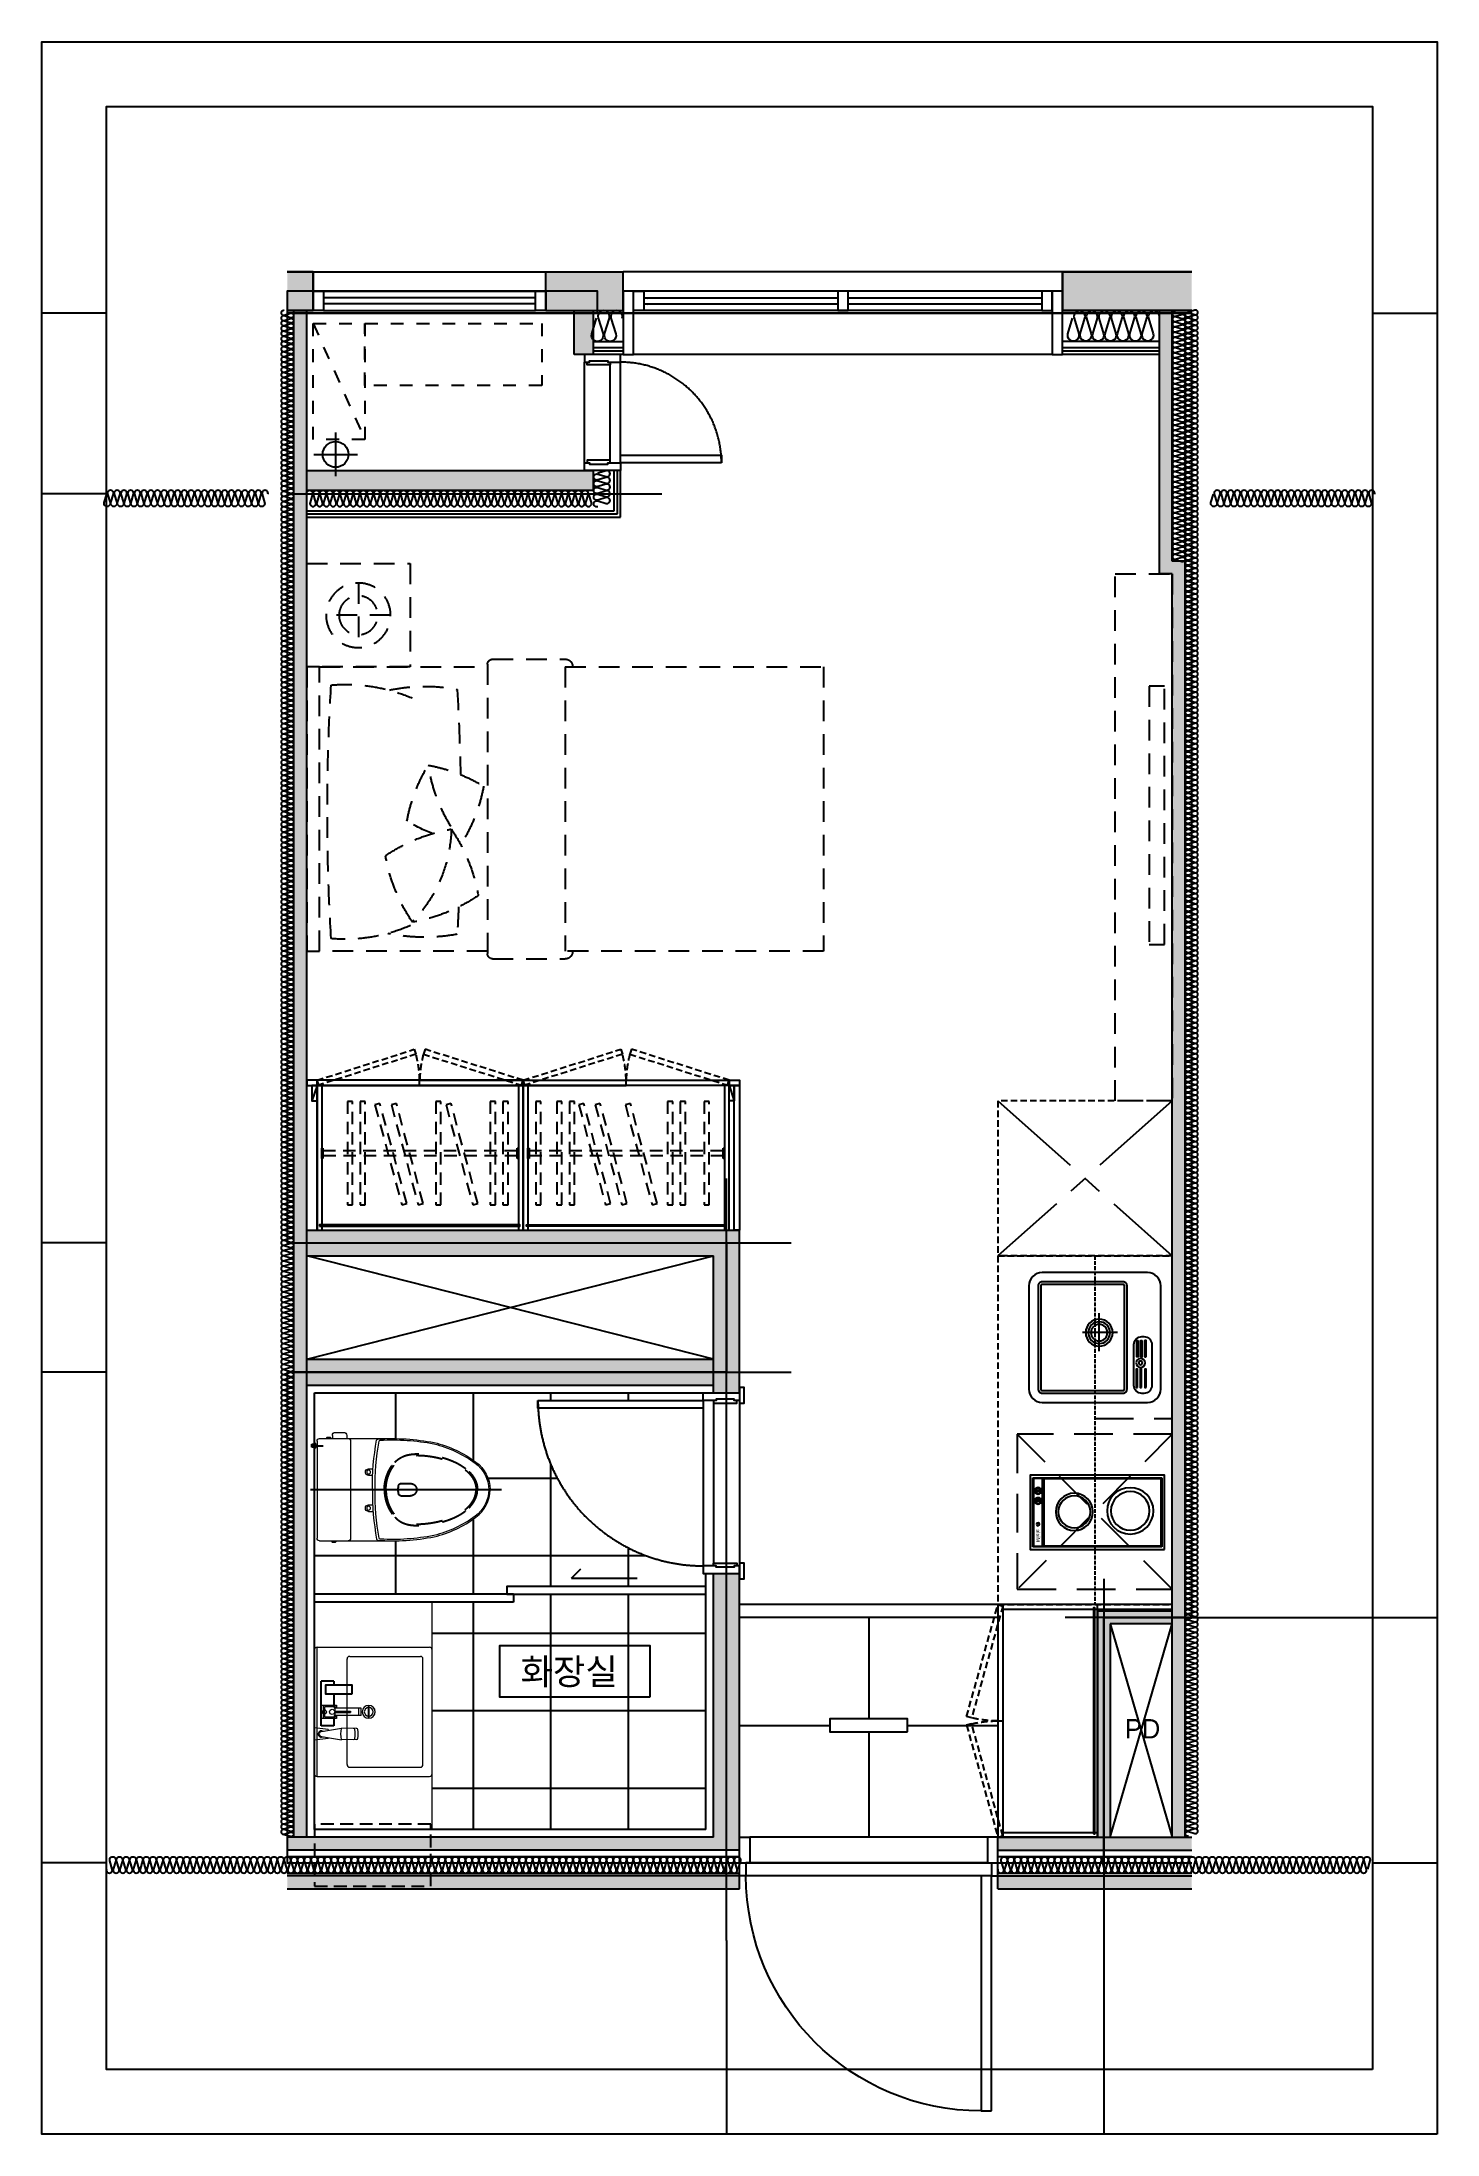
# Model space of a CAD drawing. Header units: millimetres. Extents: x 15861357 to 15880098, y -4845682 to -4837582.
# Drawn here: x 15874698 to 15880098, y -4845682 to -4837582 of the extents above; entities that cross this region are included whole.
import ezdxf

# ---------------------------------------------------------------- set-up
doc = ezdxf.new("R2010")
doc.units = ezdxf.units.MM
doc.header["$LTSCALE"] = 100
for name, pattern in [('CEN', [62, 60, -1, 0, -1]), ('CENTER', [2, 1.25, -0.25, 0.25, -0.25]), ('DASHED', [0.75, 0.5, -0.25]), ('H', [1.3, 0.8, -0.5]), ('H1', [0.75, 0.5, -0.25]), ('HID', [2.3, 1.5, -0.8]), ('HID2', [1, 0.5, -0.5]), ('HIDDEN', [2, 1, -1]), ('HIDENA', [2, 1.5, -0.5]), ('원본_지상4_7_10_13층 평면도$0$DASHDOT', [22, 20, -1, 0, -1])]:
    doc.linetypes.add(name, pattern=pattern)
doc.layers.get('DEFPOINTS').update_dxf_attribs({"color": 151})
for name, color, linetype in [('0-TILE', 8, 'Continuous'), ('06___PRT_AL_SURFS', 7, 'Continuous'), ('252', 252, 'Continuous'), ('AA-DWXM-WIND', 4, 'Continuous'), ('CEN', 1, 'CEN'), ('CENTER', 1, 'CENTER'), ('CO-FURB-DN', 6, 'Continuous'), ('DOOR', 7, 'Continuous'), ('drywall', 7, 'Continuous'), ('DS-F-FIN', 5, 'Continuous'), ('DS-F-KIT-FUR', 6, 'Continuous'), ('F', 6, 'Continuous'), ('F-DOOR-FRAME', 4, 'Continuous'), ('F-DOOROPEN', 7, 'Continuous'), ('F-FUR', 7, 'Continuous'), ('F-PAT', 251, 'Continuous'), ('FL-BATH', 12, 'Continuous'), ('FL-FUR m', 251, 'H'), ('HID', 4, 'HIDDEN'), ('ins', 9, 'Continuous'), ('mark', 7, 'Continuous'), ('open', 1, 'Continuous'), ('pattern box', 159, 'Continuous'), ('SOL-251', 251, 'Continuous'), ('TEXT', 3, 'Continuous'), ('WAL', 2, 'Continuous'), ('경량복합패널', 3, 'Continuous'), ('단열재', 251, 'Continuous')]:
    doc.layers.add(name, color=color, linetype=linetype)
doc.layers.add('dimension', color=124, linetype='Continuous', lineweight=15)
doc.layers.add('drawing', color=7, linetype='Continuous', lineweight=15)
doc.layers.add('오피스텔 전용면적', color=21, linetype='Continuous', plot=False)
doc.styles.get("Standard").update_dxf_attribs({"font": ''})
doc.styles.add('울릉도L', font='', dxfattribs={"height": 3})
doc.styles.get('Standard').set_extended_font_data('HY울릉도L')
doc.styles.get('울릉도L').set_extended_font_data('HY울릉도L')

msp = doc.modelspace()

# ---------------------------------------------------------------- texts
at = {"layer": 'TEXT'}
for s, height, p in [('화장실 ', 100, (15876550.93369, -4843941.52903)), ('PD', 75, (15878890.40976, -4844149.98106))]:
    msp.add_text(s, height=height, dxfattribs=at).set_placement(p)

# ---------------------------------------------------------------- blocks, each defined once
blk = doc.blocks.new('fsd-1000')
at = {"layer": 'DOOR', "color": 9}
for p, q in [((964.8, 150), (15.2, 150)), ((950, 100), (30, 100))]:
    blk.add_line(p, q, dxfattribs=at)
at = {"layer": 'DOOR'}
blk.add_line((950, 0), (30, 0), dxfattribs=at)
blk.add_lwpolyline([(965, 1060), (965, 150), (925, 150), (925, 1060), (965, 1060)], dxfattribs=at)
for points in [[(-10, 150), (-10, 0), (30, 0), (30, 100), (15, 100), (15, 150)], [(990, 150), (990, 0), (950, 0), (950, 100), (965, 100), (965, 150)]]:
    blk.add_lwpolyline(points, close=True, dxfattribs=at)
at = {"layer": 'DOOR', "color": 9}
blk.add_arc((925, 150), 910, 90, 180, dxfattribs=at)
blk = doc.blocks.new('insul1')
blk.add_lwpolyline([(0, 0.25, 1.344031), (0.35, 0.25), (0.2, 0.75, -1.344031), (0.55, 0.75), (0.4, 0.25)], format="xyb")
blk = doc.blocks.new('신발장')
at = {"layer": 'F-FUR', "color": 6, "linetype": 'ByBlock'}
for p, q in [((0, 0), (-385, 0)), ((0, 0), (0, -900)), ((-365, -18), (0, -18)), ((-385, -450), (-365, -450)), ((-365, -882), (290, -882)), ((290, -882), (290, -900)), ((290, -900), (-385, -900))]:
    blk.add_line(p, q, dxfattribs=at)
at = {"layer": 'F-FUR', "color": 6, "linetype": 'H1', "ltscale": 0.5}
for points in [[(-385, 0), (-365.7, -5.4), (-486.6, -438.4), (-505.9, -433)], [(-385, -900), (-365.7, -894.6), (-486.6, -461.6), (-505.9, -467)]]:
    blk.add_lwpolyline(points, close=True, dxfattribs=at)
at = {"layer": 'F-FUR', "color": 6, "linetype": 'ByBlock'}
for points in [[(-385, 0), (-365, 0), (-365, -900), (-385, -900)], [(-15, -13), (-10, -13), (-10, -887), (-15, -887)]]:
    blk.add_lwpolyline(points, close=True, dxfattribs=at)
at = {"layer": 'F-FUR', "color": 6, "linetype": 'H1', "ltscale": 0.5}
for centre, start, end in [((-385, 0), 256.95273, 270), ((-385, -900), 90, 103.04727)]:
    blk.add_arc(centre, 450, start, end, dxfattribs=at)
blk = doc.blocks.new('PW17')
at = {"layer": 'AA-DWXM-WIND'}
for p, q in [((-770, 245), (850, 245)), ((-770, 170), (810, 170))]:
    blk.add_line(p, q, dxfattribs=at)
at = {"layer": 'AA-DWXM-WIND', "color": 5}
for p, q in [((-20, 219.5), (-770, 219.5)), ((-20, 195.5), (-770, 195.5)), ((770, 219.5), (20, 219.5)), ((770, 195.5), (20, 195.5)), ((755, 212.5), (755, 212.5)), ((755, 188.5), (755, 188.5))]:
    blk.add_line(p, q, dxfattribs=at)
at = {"layer": 'AA-DWXM-WIND', "color": 8}
blk.add_line((-810, 0), (810, 0), dxfattribs=at)
at = {"layer": 'AA-DWXM-WIND'}
for points in [[(-810, 0), (-850, 0), (-850, 245), (-810, 245)], [(-810, 230), (-810, 230), (-810, 245), (-770, 245), (-770, 170), (-810, 170), (-810, 182), (-810, 182)], [(-20, 230), (-20, 230), (-20, 245), (20, 245), (20, 170), (-20, 170), (-20, 182), (-20, 182)], [(810, 230), (810, 230), (810, 245), (770, 245), (770, 170), (810, 170), (810, 182), (810, 182)], [(850, 0), (810, 0), (810, 245), (850, 245)]]:
    blk.add_lwpolyline(points, close=True, dxfattribs=at)
blk = doc.blocks.new('AG9')
at = {"layer": 'AA-DWXM-WIND'}
for p, q in [((860, 75), (40, 75)), ((860, 0), (40, 0))]:
    blk.add_line(p, q, dxfattribs=at)
at = {"layer": 'AA-DWXM-WIND', "color": 5}
for p, q in [((40, 49.5), (860, 49.5)), ((40, 25.5), (860, 25.5))]:
    blk.add_line(p, q, dxfattribs=at)
at = {"layer": 'AA-DWXM-WIND'}
for points in [[(40, 60), (40, 60), (40, 75), (0, 75), (0, 0), (40, 0), (40, 12), (40, 12)], [(900, 60), (900, 60), (900, 75), (860, 75), (860, 0), (900, 0), (900, 12), (900, 12)]]:
    blk.add_lwpolyline(points, close=True, dxfattribs=at)
blk = doc.blocks.new('FB-013')
at = {"layer": 'CO-FURB-DN', "color": 251}
for p, q in [((10, 510), (10, 10)), ((278, 510), (10, 510)), ((278, 10), (278, 510)), ((10, 50), (278, 50)), ((10, 10), (278, 10)), ((186.9, 40.6), (186.9, 21.8)), ((189.9, 40.6), (189.9, 21.8)), ((226, 40.6), (226, 21.8)), ((229, 40.6), (229, 21.8))]:
    blk.add_line(p, q, dxfattribs=at)
at = {"layer": 'CO-FURB-DN'}
blk.add_lwpolyline([(0, 520), (288, 520), (288, 0), (0, 0)], close=True, dxfattribs=at)
at = {"layer": 'CO-FURB-DN', "color": 251}
for points in [[(13.4, 505.2), (13.4, 53.7), (275.4, 53.7), (275.4, 505.2)], [(12.2, 46.5), (12.2, 13.4), (276.4, 13.4), (276.4, 46.5)]]:
    blk.add_lwpolyline(points, close=True, dxfattribs=at)
for centre, radius in [((149.6, 387.2), 89.9), ((149.6, 387.2), 74.9), ((145.8, 170.8), 72), ((145.8, 170.8), 62), ((98.1, 30.4), 5.86), ((188.3, 31.2), 12.5), ((188.3, 31.2), 9.52), ((227.5, 31.2), 12.5), ((227.5, 31.2), 9.52)]:
    blk.add_circle(centre, radius, dxfattribs=at)
at = {"layer": 'CO-FURB-DN', "color": 251, "style": '울릉도L'}
blk.add_text('Miele', height=15, dxfattribs=at).set_placement((29, 23.1))
blk = doc.blocks.new('A$C1BC22188')
at = {"layer": 'DS-F-KIT-FUR', "elevation": 0}
blk.add_lwpolyline([(0, 520), (288, 520), (288, 0), (0, 0)], close=True, dxfattribs=at)
at = {"layer": 'DS-F-KIT-FUR'}
blk.add_blockref('FB-013', (0, 0, 0), dxfattribs=at)
blk = doc.blocks.new('A$C57C70A5E')
at = {"layer": 'DS-F-KIT-FUR'}
blk.add_lwpolyline([(51.3, 510), (451.5, 510, -0.414214), (502.8, 458.7), (502.8, 51.3, -0.414214), (451.5, 0), (51.3, 0, -0.414214), (0, 51.3), (0, 458.7, -0.414214)], format="xyb", close=True, dxfattribs=at)
at = {"layer": 'F-PAT'}
for p, q in [((269.9, 342.7), (269.9, 207.3)), ((198, 271.9), (345.8, 271.9))]:
    blk.add_line(p, q, dxfattribs=at)
for points in [[(66.7, 477.2), (222.7, 477.2, -0.414214), (253.5, 446.4), (253.5, 436.1, -0.414214), (222.7, 405.3), (66.7, 405.3, -0.414214), (35.9, 436.1), (35.9, 446.4, -0.414214)], [(51.3, 379.7), (451.5, 379.7, -0.414214), (466.9, 364.3), (466.9, 51.3, -0.414214), (451.5, 35.9), (51.3, 35.9, -0.414214), (35.9, 51.3), (35.9, 364.3, -0.414214)], [(51.3, 369.4), (451.5, 369.4, -0.414214), (456.6, 364.3), (456.6, 51.3, -0.414214), (451.5, 46.2), (51.3, 46.2, -0.414214), (46.2, 51.3), (46.2, 364.3, -0.414214)]]:
    blk.add_lwpolyline(points, format="xyb", close=True, dxfattribs=at)
for points in [[(57.5, 453.6), (128.3, 453.6), (128.3, 448.4), (57.5, 448.4)], [(57.5, 435.1), (128.3, 435.1), (128.3, 430), (57.5, 430)], [(57.5, 419.7), (128.3, 419.7), (128.3, 414.6), (57.5, 414.6)], [(176.5, 453.6), (240.1, 453.6), (240.1, 448.4), (176.5, 448.4)], [(240.1, 438.2), (176.5, 438.2), (176.5, 433), (240.1, 433)], [(240.1, 422.8), (176.5, 422.8), (176.5, 417.6), (240.1, 417.6)]]:
    blk.add_lwpolyline(points, close=True, dxfattribs=at)
for centre, radius in [((152.9, 432), 17.4), ((152.9, 432), 7.18), ((269.9, 271.9), 52.3), ((269.9, 271.9), 42.1), ((269.9, 271.9), 31.8)]:
    blk.add_circle(centre, radius, dxfattribs=at)
blk = doc.blocks.new('A$C6E0926A6')
at = {"layer": 'DS-F-KIT-FUR', "color": 8, "linetype": 'HID'}
for p, q in [((0, 600), (600, 0)), ((600, 600), (0, 0))]:
    blk.add_line(p, q, dxfattribs=at)
blk.add_lwpolyline([(600, 0), (0, 0), (0, 600), (600, 600)], close=True, dxfattribs=at)
blk = doc.blocks.new('kkkccchhh')
at = {"layer": 'DS-F-KIT-FUR', "color": 1, "linetype": 'CENTER', "ltscale": 3}
for p, q in [((15875981.1, -5084587.9), (15875306.1, -5085187.9)), ((15875981.1, -5084587.9), (15875306.1, -5085187.9)), ((15875306.1, -5084588), (15875981.1, -5085187.9)), ((15875306.1, -5084588), (15875981.1, -5085187.9))]:
    blk.add_line(p, q, dxfattribs=at)
at = {"layer": 'DS-F-KIT-FUR', "linetype": 'HIDENA', "ltscale": 0.1}
blk.add_line((15875681.3, -5085187.9, 0), (15875681.3, -5086537.9, 0), dxfattribs=at)
at = {"layer": 'DS-F-KIT-FUR', "linetype": 'HID'}
blk.add_line((15875681.3, -5085817.9, 0), (15875981.3, -5085817.9, 0), dxfattribs=at)
blk.add_line((15875681.3, -5085817.9, 0), (15875981.3, -5085817.9, 0), dxfattribs=at)
at = {"layer": 'F-FUR', "color": 6, "linetype": 'H1', "ltscale": 0.5}
for points in [[(15875306.1, -5085187.9), (15875981.1, -5085187.9), (15875981.1, -5084587.9), (15875306.1, -5084588)], [(15875306.1, -5085187.9), (15875981.1, -5085187.9), (15875981.1, -5084587.9), (15875306.1, -5084588)], [(15875306.1, -5086537.9), (15875981.1, -5086537.9), (15875981.1, -5085187.9), (15875306.1, -5085187.9)]]:
    blk.add_lwpolyline(points, close=True, dxfattribs=at)
at = {"layer": 'F-PAT', "extrusion": (0, 0, -1), "zscale": -1, "rotation": 90}
for name, p in [('A$C57C70A5E', (-15875426.3, -5085755, 0)), ('A$C57C70A5E', (-15875426.3, -5085755, 0)), ('A$C1BC22188', (-15875431.2, -5086324.7, 0)), ('A$C1BC22188', (-15875431.2, -5086324.7, 0))]:
    blk.add_blockref(name, p, dxfattribs=at)
at = {"layer": 'F-PAT', "linetype": 'HIDDEN', "extrusion": (0, 0, -1), "zscale": -1}
blk.add_blockref('A$C6E0926A6', (-15875981.2, -5086478.6, 0), dxfattribs=at)
blk = doc.blocks.new('A$C5D2401DF')
at = {"layer": 'FL-FUR m', "color": 9}
for p, q in [((2297.3, 1825), (2297.3, 1575)), ((2172.3, 1700), (2422.3, 1700)), ((1777.8, 1530), (1497.3, 1530)), ((1497.3, 1500), (1497.3, 400)), ((1797.3, 1510.5), (1797.3, 389.5)), ((1777.8, 370), (1497.3, 370))]:
    blk.add_line(p, q, dxfattribs=at)
for points in [[(2497.3, 1500), (2497.3, 1900), (2097.3, 1900), (2097.3, 1500), (2497.3, 1500)], [(1497.3, 1500), (497.3, 1500)], [(497.3, 1500), (497.3, 400), (1497.3, 400)], [(1797.3, 400), (2447.3, 400), (2447.3, 1500), (1797.3, 1500)]]:
    blk.add_lwpolyline(points, dxfattribs=at)
blk.add_lwpolyline([(2447.3, 400), (2447.3, 1500), (2497.3, 1500), (2497.3, 400)], close=True, dxfattribs=at)
for radius in [125, 75]:
    blk.add_circle((2297.3, 1700), radius, dxfattribs=at)
for centre, radius, start, end in [((1496, 1502.5), 27.5, 87.32525, 185.29963), ((1777.8, 1510.5), 19.5, 0, 90), ((10010, 939.2), 8109, 176.64883, 178.98144), ((2039.2, 747), 677.8, 78.24541, 100.57086), ((2347.9, 770.8), 661.5, 85.25775, 113.06611), ((-5691.6, 939.2), 8109, 356.53009, 3.46991), ((2139.5, 501.5), 628.4, 100.33687, 121.33899), ((1379.3, 1222.9), 655.6, 328.7318, 350.94037), ((1481.3, 788.2), 638.3, 10.39346, 31.2824), ((2440.5, 1153.4), 638.3, 190.39346, 212.33026), ((1782.2, 1440.2), 628.4, 291.36382, 301.33899), ((2488.3, 499.2), 665.3, 145.8861, 169.94392), ((2478.4, 886.7), 541.1, 181.5211, 223.83034), ((1824, 226.8), 655.4, 55.80511, 80.02491), ((1537.2, 885.1), 665.3, 325.8861, 349.94392), ((2201.6, 1157.5), 655.4, 235.80511, 260.02491), ((10010, 939.2), 8109, 182.60425, 183.35146), ((2348.8, 1078.3), 632.2, 246.43091, 274.8797), ((2041.3, 1159.1), 705.4, 259.67407, 281.61589), ((1496, 397.5), 27.5, 174.70037, 272.67475), ((1777.8, 389.5), 19.5, 270, 0.00286)]:
    blk.add_arc(centre, radius, start, end, dxfattribs=at)
blk = doc.blocks.new('A$C362A2A79')
at = {"layer": 'CENTER', "ltscale": 30}
for p, q in [((738.8, 221.8, 0), (0, 221.8, 0)), ((1.9, 51.8, 0), (49.4, 51.8, 0))]:
    blk.add_line(p, q, dxfattribs=at)
at = {"layer": 'dimension'}
blk.add_line((15.5, 63.2, 0), (15.5, 40.3, 0), dxfattribs=at)
at = {"layer": 'drawing'}
for p, q in [((25.5, 33.7, 0), (25.5, 409.8, 0)), ((35.5, 419.8, 0), (145.6, 419.8, 0)), ((83, 423.8, 0), (84.5, 424.8, 0)), ((83, 419.8, 0), (83, 423.8, 0)), ((83, 423.8, 0), (98, 423.8, 0)), ((83, 419.8, 0), (98, 419.8, 0)), ((84.5, 424.8, 0), (96.5, 424.8, 0)), ((96.5, 424.8, 0), (98, 423.8, 0)), ((98, 419.8, 0), (98, 423.8, 0)), ((145.6, 419.8, 0), (313.3, 419.6, 0)), ((155.6, 33.7, 0), (155.6, 409.8, 0)), ((225, 305.8, 0), (242.3, 305.8, 0)), ((225, 280.8, 0), (240.9, 280.8, 0)), ((225, 166.1, 0), (240.7, 166.1, 0)), ((225, 141.2, 0), (242.1, 141.2, 0)), ((17.3, 62.5, 0), (15.5, 62.5, 0)), ((17.3, 41, 0), (15.5, 41, 0)), ((17.3, 56.2, 0), (25.5, 56.2, 0)), ((17.3, 47.6, 0), (25.5, 47.6, 0)), ((19.8, 59.5, 0), (19.8, 51.8, 0)), ((19.8, 44, 0), (19.8, 51.8, 0)), ((35.5, 23.7, 0), (145.6, 23.7, 0)), ((63.4, 23.7, 0), (78.4, 23.7, 0)), ((63.4, 23.7, 0), (63.4, 19.7, 0)), ((63.4, 19.7, 0), (78.4, 19.7, 0)), ((63.4, 19.7, 0), (64.9, 18.7, 0)), ((64.9, 18.7, 0), (76.9, 18.7, 0)), ((76.9, 18.7, 0), (78.4, 19.7, 0)), ((78.4, 23.7, 0), (78.4, 19.7, 0)), ((85, 23.7, 0), (140.8, 23.7, 0)), ((85, 12, 0), (85, 23.7, 0)), ((97, 0, 0), (128.8, 0, 0)), ((140.8, 12, 0), (140.8, 23.7, 0)), ((145.6, 23.7, 0), (317.5, 23.9, 0))]:
    blk.add_line(p, q, dxfattribs=at)
at = {"layer": 'drawing', "elevation": 0}
for points in [[(240, 221.8, -0.049875), (256.2, 413.6, -0.344083), (260.9, 417.7, -0.064883), (479.1, 404, -0.101744), (640.4, 328.6, -0.233981), (695, 221.7)], [(240, 221.7, 0.049883), (256.2, 29.9, 0.344083), (260.9, 25.8, 0.064884), (479.1, 39.5, 0.101744), (640.4, 114.8, 0.233981), (695, 221.7)]]:
    blk.add_lwpolyline(points, format="xyb", dxfattribs=at)
at = {"layer": 'drawing'}
for centre in [(225, 293.3, 0), (225, 153.6, 0)]:
    blk.add_circle(centre, 7.46, dxfattribs=at)
for centre, radius, start, end in [((35.5, 409.8, 0), 10, 90, 180), ((145.6, 409.8, 0), 10, 0, 90), ((1207.3, 236.3, 0), 957.4, 169.60094, 180.87082), ((270.5, 408.2, 0), 5, 92.92907, 169.65944), ((317.6, -426.3, 0), 840.9, 79.00412, 93.22453), ((366.9, -46.7, 0), 459.4, 53.91119, 76.00923), ((559.7, 220.1, 0), 130.2, 0.68874, 53.34516), ((225, 293.3, 0), 12.5, 90, 270), ((225, 153.6, 0), 12.5, 90, 270), ((1206.9, 207.1, 0), 957.1, 179.12903, 190.40088), ((559.7, 223.4, 0), 130.2, 306.65484, 359.31126), ((366.9, 490.1, 0), 459.4, 283.99077, 306.08881), ((16.7, 59.5, 0), 3.06, 0, 79.04644), ((16.7, 44, 0), 3.06, 280.95356, 0), ((35.5, 33.7, 0), 10, 180, 270), ((97, 12, 0), 12, 180, 270), ((128.8, 12, 0), 12, 270, 0), ((145.6, 33.7, 0), 10, 270, 0), ((270.5, 35.3, 0), 5, 190.34056, 267.07093), ((317.7, 869.8, 0), 840.9, 266.76631, 280.98688)]:
    blk.add_arc(centre, radius, start, end, dxfattribs=at)
at = {"layer": 'HID'}
for p, q in [((350.2, 245.5, 0), (387.6, 245.5, 0)), ((350.2, 245.5, 0), (387.6, 245.5, 0)), ((350, 198, 0), (387.6, 198, 0)), ((350, 198, 0), (387.6, 198, 0)), ((15.5, 57.8, 0), (5.3, 57.8, 0)), ((5.3, 57.8, 0), (5.3, 45.8, 0)), ((5.3, 45.8, 0), (15.5, 45.8, 0))]:
    blk.add_line(p, q, dxfattribs=at)
for centre, radius, start, end in [((350.2, 236.6, 0), 8.82, 90, 168.58067), ((350.2, 236.6, 0), 8.82, 90, 168.58067), ((387.3, 221.8, 0), 23.7, 270.7437, 89.2563), ((387.3, 221.8, 0), 23.7, 270.7437, 89.2563), ((426, 221.3, 0), 86.2, 168.58067, 190.76825), ((426, 221.3, 0), 86.2, 168.58067, 190.76825), ((350, 206.9, 0), 8.82, 190.76825, 270), ((350, 206.9, 0), 8.82, 190.76825, 270)]:
    blk.add_arc(centre, radius, start, end, dxfattribs=at)
for points, degree in [([(286.3, 221.8, 0), (286.2, 250.2, 0), (293.3, 280.5, 0), (307.2, 308.4, 0), (327.2, 328.7, 0)], 4), ([(286.3, 221.8, 0), (286.2, 250.2, 0), (293.3, 280.5, 0), (307.2, 308.4, 0), (327.2, 328.7, 0)], 4), ([(291.9, 221.8, 0), (291.3, 332.5, 0), (390.7, 408.9, 0), (394.6, 315.4, 0), (451, 388.4, 0), (602, 342.8, 0), (641.1, 276, 0), (641.5, 221.8, 0)], 7), ([(291.9, 221.8, 0), (291.3, 332.5, 0), (390.7, 408.9, 0), (394.6, 315.4, 0), (451, 388.4, 0), (602, 342.8, 0), (641.1, 276, 0), (641.5, 221.8, 0)], 7), ([(327.2, 328.7, 0), (347.7, 349.5, 0), (371.8, 361.2, 0), (396, 364, 0), (427.9, 362.1, 0), (459.1, 358.8, 0), (487.1, 352.9, 0), (510.4, 346.4, 0)], 7), ([(327.2, 328.7, 0), (347.7, 349.5, 0), (371.8, 361.2, 0), (396, 364, 0), (427.9, 362.1, 0), (459.1, 358.8, 0), (487.1, 352.9, 0), (510.4, 346.4, 0)], 7), ([(510.4, 346.4, 0), (532.9, 340.2, 0), (555.8, 331.9, 0), (577.9, 321.1, 0), (598.1, 307.7, 0), (614.7, 290.9, 0)], 5), ([(510.4, 346.4, 0), (532.9, 340.2, 0), (555.8, 331.9, 0), (577.9, 321.1, 0), (598.1, 307.7, 0), (614.7, 290.9, 0)], 5), ([(614.7, 290.9, 0), (625.9, 279.6, 0), (635.2, 266.9, 0), (642.2, 253, 0), (645.9, 238.1, 0), (646, 221.8, 0)], 5), ([(614.7, 290.9, 0), (625.9, 279.6, 0), (635.2, 266.9, 0), (642.2, 253, 0), (645.9, 238.1, 0), (646, 221.8, 0)], 5), ([(286.3, 222, 0), (286.2, 193.6, 0), (293.3, 163.2, 0), (307.2, 135.3, 0), (327.2, 115, 0)], 4), ([(286.3, 222, 0), (286.2, 193.6, 0), (293.3, 163.2, 0), (307.2, 135.3, 0), (327.2, 115, 0)], 4), ([(291.9, 222, 0), (291.3, 111.2, 0), (390.7, 34.8, 0), (394.6, 128.4, 0), (451, 55.3, 0), (602, 100.9, 0), (641.1, 167.8, 0), (641.5, 221.9, 0)], 7), ([(291.9, 222, 0), (291.3, 111.2, 0), (390.7, 34.8, 0), (394.6, 128.4, 0), (451, 55.3, 0), (602, 100.9, 0), (641.1, 167.8, 0), (641.5, 221.9, 0)], 7), ([(614.7, 152.8, 0), (625.9, 164.2, 0), (635.2, 176.8, 0), (642.2, 190.7, 0), (645.9, 205.7, 0), (646, 221.9, 0)], 5), ([(614.7, 152.8, 0), (625.9, 164.2, 0), (635.2, 176.8, 0), (642.2, 190.7, 0), (645.9, 205.7, 0), (646, 221.9, 0)], 5), ([(327.2, 115, 0), (347.7, 94.2, 0), (371.8, 82.6, 0), (396, 79.7, 0), (427.9, 81.7, 0), (459.1, 85, 0), (487.1, 90.9, 0), (510.4, 97.3, 0)], 7), ([(327.2, 115, 0), (347.7, 94.2, 0), (371.8, 82.6, 0), (396, 79.7, 0), (427.9, 81.7, 0), (459.1, 85, 0), (487.1, 90.9, 0), (510.4, 97.3, 0)], 7), ([(510.4, 97.3, 0), (532.9, 103.6, 0), (555.8, 111.8, 0), (577.9, 122.6, 0), (598.1, 136.1, 0), (614.7, 152.8, 0)], 5), ([(510.4, 97.3, 0), (532.9, 103.6, 0), (555.8, 111.8, 0), (577.9, 122.6, 0), (598.1, 136.1, 0), (614.7, 152.8, 0)], 5)]:
    blk.add_open_spline(points, degree=degree, dxfattribs=at)
blk = doc.blocks.new('SE')
at = {"layer": 'CENTER'}
blk.add_line((1007403.6, 586525.7), (1007448.3, 586525.7), dxfattribs=at)
at = {"layer": 'drawing'}
for p, q in [((1007176, 586725.6), (1007675.8, 586725.6)), ((1007176, 586725.6), (1007176, 586290.5)), ((1007186.1, 586735.7), (1007665.7, 586735.7)), ((1007675.8, 586725.6), (1007675.8, 586290.5)), ((1007411.9, 586554.4), (1007411.9, 586655.3)), ((1007439.9, 586554.4), (1007439.9, 586655.3)), ((1007411.9, 586554.4), (1007439.9, 586554.4)), ((1007186.1, 586280.4), (1007665.7, 586280.4))]:
    blk.add_line(p, q, dxfattribs=at)
at = {"layer": 'drawing', "color": 9}
for p, q in [((1007221.5, 586609.5), (1007630.4, 586609.5)), ((1007211.4, 586599.4), (1007211.4, 586325.8)), ((1007640.5, 586599.4), (1007640.5, 586325.8)), ((1007221.5, 586315.7), (1007630.4, 586315.7))]:
    blk.add_line(p, q, dxfattribs=at)
at = {"layer": 'drawing', "color": 8}
for p, q in [((1007411.9, 586655.3), (1007422.9, 586655.3)), ((1007422.9, 586655.3), (1007422.9, 586596.4)), ((1007428.9, 586655.3), (1007428.9, 586596.4)), ((1007428.9, 586655.3), (1007439.9, 586655.3)), ((1007428.9, 586596.4), (1007422.9, 586596.4))]:
    blk.add_line(p, q, dxfattribs=at)
at = {"layer": 'drawing'}
blk.add_lwpolyline([(1007411.9, 586650.3), (1007400.3, 586650.3), (1007400.3, 586701.1), (1007451.5, 586701.1), (1007451.5, 586650.3), (1007439.9, 586650.3)], dxfattribs=at)
at = {"layer": 'drawing', "color": 8}
blk.add_lwpolyline([(1007411.9, 586655.3), (1007405.3, 586655.3), (1007405.3, 586696.1), (1007446.5, 586696.1), (1007446.5, 586655.3), (1007439.9, 586655.3)], dxfattribs=at)
at = {"layer": 'drawing'}
for centre, radius, start, end in [((1007186.1, 586725.6), 10.1, 90, 180), ((1007665.7, 586725.6), 10.1, 0, 90), ((1007425.9, 586525.7), 25, 90.06803, 269.93197), ((1007425.9, 586525.7), 25, 270.06803, 89.93197), ((1007186.1, 586290.5), 10.1, 180, 270), ((1007665.7, 586290.5), 10.1, 270, 0)]:
    blk.add_arc(centre, radius, start, end, dxfattribs=at)
at = {"layer": 'drawing', "color": 9}
for centre, start, end in [((1007221.5, 586599.4), 90, 180), ((1007630.4, 586599.4), 0, 90), ((1007221.5, 586325.8), 180, 270), ((1007630.4, 586325.8), 270, 0)]:
    blk.add_arc(centre, 10.1, start, end, dxfattribs=at)
at = {"layer": 'drawing', "color": 8}
for start, end in [(90.10004, 269.89996), (270.10004, 89.89996)]:
    blk.add_arc((1007425.9, 586525.7), 17, start, end, dxfattribs=at)
blk = doc.blocks.new('A$C57785592')
at = {"color": 7, "linetype": 'Continuous'}
for p, q in [((25.6, 195.7), (25.6, 369)), ((74.6, 369), (74.6, 354)), ((74.6, 318), (74.6, 275.5)), ((74.6, 224.3), (74.6, 195.7))]:
    blk.add_line(p, q, dxfattribs=at)
blk.add_lwpolyline([(144.6, 318), (44.6, 318), (44.6, 354), (144.6, 354)], close=True, dxfattribs=at)
at = {"layer": '06___PRT_AL_SURFS', "color": 7, "linetype": 'Continuous'}
for p, q in [((74.6, 369), (25.6, 369)), ((74.6, 195.7), (25.6, 195.7))]:
    blk.add_line(p, q, dxfattribs=at)
at = {"layer": 'CENTER'}
blk.add_line((210, 227.5), (210, 272.3), dxfattribs=at)
at = {"layer": 'drawing'}
for p, q in [((0, 10.1), (0, 489.7)), ((10.1, 0), (10.1, 499.8)), ((10.1, 499.8), (445.2, 499.8)), ((455.3, 10.1), (455.3, 489.7)), ((172.3, 263.9), (76.4, 263.9)), ((172.3, 235.9), (172.3, 263.9)), ((53.5, 181), (0, 188.3)), ((27, 173.6), (104.2, 186.7)), ((29.4, 176.4), (38.3, 175.5)), ((53.5, 181), (53.5, 178.1)), ((172.3, 235.9), (76.4, 235.9)), ((163.4, 184.9), (104.6, 186.7)), ((53.5, 147.2), (0, 139.9)), ((27, 154.6), (104.2, 141.5)), ((27, 151.6), (38.3, 152.7)), ((53.5, 150.1), (53.5, 147.2)), ((163.4, 143.3), (104.6, 141.5)), ((10.1, 0), (445.2, 0))]:
    blk.add_line(p, q, dxfattribs=at)
at = {"layer": 'drawing', "color": 9}
for p, q in [((126.2, 354), (126.2, 454.3)), ((136.3, 464.4), (409.9, 464.4)), ((420, 45.4), (420, 454.3)), ((126.2, 263.9), (126.2, 318)), ((126.2, 45.4), (126.2, 235.9)), ((136.3, 35.3), (409.9, 35.3))]:
    blk.add_line(p, q, dxfattribs=at)
at = {"layer": 'drawing'}
blk.add_lwpolyline([(76.4, 235.9), (76.4, 224.3), (25.6, 224.3), (25.6, 275.5), (76.4, 275.5), (76.4, 263.9)], dxfattribs=at)
for centre, radius in [((38.4, 249.6), 8), ((68.4, 249.6), 10)]:
    blk.add_circle(centre, radius, dxfattribs=at)
for centre, radius, start, end in [((10.1, 489.7), 10.1, 90, 180), ((445.2, 489.7), 10.1, 0, 90), ((210, 249.9), 25, 0.06803, 179.93197), ((210, 249.9), 25, 180.06803, 359.93197), ((27, 164.1), 12.5, 78.91989, 270), ((27, 164.1), 9.53, 90, 270), ((176.1, 164), 75.4, 163.17514, 196.48624), ((104.4, 183.7), 3, 86.28385, 93.22629), ((151.4, 180.3), 5, 14.69612, 86.28385), ((39.9, 164.1), 117.6, 351.46671, 8.53329), ((163, 179.9), 5, 14.69612, 86.28385), ((56.3, 164.1), 112.9, 351.28929, 8.71071), ((104.4, 144.5), 3, 266.77371, 273.71615), ((151.4, 147.9), 5, 273.71615, 345.30388), ((163, 148.3), 5, 273.71615, 345.30388), ((10.1, 10.1), 10.1, 180, 270), ((445.2, 10.1), 10.1, 270, 0)]:
    blk.add_arc(centre, radius, start, end, dxfattribs=at)
at = {"layer": 'drawing', "color": 9}
for centre, start, end in [((136.3, 454.3), 90, 180), ((409.9, 454.3), 0, 90), ((136.3, 45.4), 180, 270), ((409.9, 45.4), 270, 0)]:
    blk.add_arc(centre, 10.1, start, end, dxfattribs=at)
at = {"layer": 'drawing', "color": 8}
for start, end in [(0.10004, 179.89996), (180.10004, 359.89996)]:
    blk.add_arc((210, 249.9), 17, start, end, dxfattribs=at)
blk = doc.blocks.new('DOOR700')
at = {"layer": 'F-DOOR-FRAME'}
for points in [[(-670, 90), (-670, 140), (-700, 140), (-700, 0), (-670, 0), (-670, 20), (-675, 20), (-675, 90)], [(-30, 90), (-30, 140), (0, 140), (0, 0), (-30, 0), (-30, 20), (-25, 20), (-25, 90)], [(20, 0), (-40, 0), (-40, -18), (20, -18)]]:
    blk.add_lwpolyline(points, close=True, dxfattribs=at)
at = {"layer": 'F-DOOR-FRAME', "elevation": 0}
for points in [[(-670, 10), (-670, 20), (-675, 20), (-675, 90), (-670, 90), (-670, 100), (-660, 100), (-660, 10)], [(-30, 10), (-30, 20), (-25, 20), (-25, 90), (-30, 90), (-30, 100), (-40, 100), (-40, 10)], [(-660, 0), (-720, 0), (-720, -18), (-660, -18)]]:
    blk.add_lwpolyline(points, close=True, dxfattribs=at)
at = {"layer": 'F-DOOROPEN', "color": 7}
blk.add_lwpolyline([(-30, 780), (-30, 140), (-60, 140), (-60, 780)], close=True, dxfattribs=at)
at = {"layer": 'F-DOOROPEN', "color": 1, "linetype": '원본_지상4_7_10_13층 평면도$0$DASHDOT', "ltscale": 800}
blk.add_arc((-30, 140), 640, 90, 180, dxfattribs=at)
at = {"layer": 'pattern box', "linetype": 'ByBlock'}
for p, q in [((-60, 140), (-670, 140)), ((-40, 100), (-660, 100)), ((-40, 0), (-660, 0))]:
    blk.add_line(p, q, dxfattribs=at)
blk = doc.blocks.new('DOOR450')
at = {"layer": 'F-DOOR-FRAME'}
for points in [[(30, 90), (30, 140), (0, 140), (0, 0), (30, 0), (30, 20), (25, 20), (25, 90)], [(420, 90), (420, 140), (450, 140), (450, 0), (420, 0), (420, 20), (425, 20), (425, 90)]]:
    blk.add_lwpolyline(points, close=True, dxfattribs=at)
at = {"layer": 'F-DOOR-FRAME', "elevation": 0}
for points in [[(30, 10), (30, 20), (25, 20), (25, 90), (30, 90), (30, 100), (40, 100), (40, 10)], [(420, 10), (420, 20), (425, 20), (425, 90), (420, 90), (420, 100), (410, 100), (410, 10)]]:
    blk.add_lwpolyline(points, close=True, dxfattribs=at)
at = {"layer": 'F-DOOROPEN', "color": 7}
blk.add_lwpolyline([(420, 530), (420, 140), (390, 140), (390, 530)], close=True, dxfattribs=at)
at = {"layer": 'F-DOOROPEN', "color": 1, "linetype": '원본_지상4_7_10_13층 평면도$0$DASHDOT', "ltscale": 800}
blk.add_arc((420, 140), 390, 90, 180, dxfattribs=at)
at = {"layer": 'pattern box', "linetype": 'ByBlock'}
for p, q in [((390, 140), (30, 140)), ((410, 100), (40, 100)), ((420, 0), (30, 0))]:
    blk.add_line(p, q, dxfattribs=at)

# ---------------------------------------------------------------- hatches: boundary and pattern name
at = {"layer": 'SOL-251'}
for points in [[(15875648.30564, -4838621.90186), (15875648.30564, -4838471.90186), (15875748.30564, -4838471.90186), (15875748.30564, -4838621.90186)], [(15875648.30564, -4838621.90186), (15875648.30564, -4838471.90186), (15875748.30564, -4838471.90186), (15875748.30564, -4838621.90186)], [(15876948.30564, -4838471.90186), (15876948.30564, -4838621.90186), (15876648.30564, -4838621.90186), (15876648.30564, -4838471.90186)], [(15879148.30564, -4838471.90186), (15879148.30564, -4838621.90186), (15878648.30564, -4838621.90186), (15878648.30564, -4838471.90186)], [(15879148.30564, -4838471.90186), (15879148.30564, -4838621.90186), (15878648.30564, -4838621.90186), (15878648.30564, -4838471.90186)], [(15875723.30564, -4838621.90186), (15875673.30564, -4838621.90186), (15875673.30564, -4844531.90186), (15875723.30564, -4844531.90186)], [(15876833.30564, -4838791.90186), (15876758.30564, -4838791.90186), (15876758.30564, -4838621.90186), (15876833.30564, -4838621.90186)], [(15879023.30564, -4839641.90186), (15879073.30564, -4839641.90186), (15879073.30564, -4838621.90186), (15879023.30564, -4838621.90186)], [(15876833.30564, -4839241.90186), (15875723.30564, -4839241.90186), (15875723.30564, -4839316.90186), (15876833.30564, -4839316.90186)], [(15879073.30564, -4844531.90186), (15879123.30564, -4844531.90186), (15879123.30564, -4839591.90186), (15879073.30564, -4839591.90186)], [(15875723.30564, -4842181.90186), (15875723.30564, -4842281.90186), (15877298.30564, -4842281.90186), (15877298.30564, -4842681.90186), (15875723.30564, -4842681.90186), (15875723.30564, -4842781.90186), (15877298.30564, -4842781.90186), (15877298.30564, -4842811.90165), (15877398.30564, -4842811.90207), (15877398.30564, -4842181.90186)], [(15877398.30564, -4843511.90199), (15877298.30564, -4843511.90165), (15877298.30564, -4844531.90186), (15877398.30564, -4844531.90186)], [(15878833.30564, -4844531.90186), (15878783.30564, -4844531.90186), (15878783.30564, -4843656.90186), (15879073.30564, -4843656.90186), (15879073.30564, -4843706.90186), (15878833.30564, -4843706.90186)], [(15875648.30564, -4844581.90186), (15875648.30564, -4844531.90186), (15877398.30564, -4844531.90186), (15877398.30564, -4844581.90186)], [(15879148.30564, -4844531.90186), (15879148.30564, -4844581.90186), (15878398.30564, -4844581.90186), (15878398.30564, -4844531.90186)], [(15875648.30564, -4844731.90186), (15875648.30564, -4844681.90186), (15877398.30564, -4844681.90186), (15877398.30564, -4844731.90186)], [(15879148.30564, -4844681.90186), (15879148.30564, -4844731.90186), (15878398.30564, -4844731.90186), (15878398.30564, -4844681.90186)]]:
    msp.add_hatch(color=256, dxfattribs=at).paths.add_polyline_path(points)

# ---------------------------------------------------------------- linework, layer by layer
at = {"color": 8, "linetype": 'HID2'}
msp.add_lwpolyline([(15875748.30564, -4838671.90186), (15875948.30564, -4838671.90186), (15875948.30564, -4839121.90186), (15875748.30564, -4839121.90186), (15875748.30564, -4838671.90186), (15875948.30564, -4839121.90186)], dxfattribs=at)
msp.add_lwpolyline([(15876633.30564, -4838911.90186), (15875948.30564, -4838911.90186), (15875948.30564, -4838671.90186), (15876633.30564, -4838671.90186)], close=True, dxfattribs=at)
msp.add_circle((15875835.19623, -4839178.967), 50)
at = {"layer": '0-TILE'}
for p, q in [((15876068.30564, -4842989.14207), (15876068.30564, -4842811.90186)), ((15876368.30564, -4843072.77674), (15876368.30564, -4842811.90186)), ((15876668.30564, -4842841.90186), (15876668.30564, -4842811.90186)), ((15876968.30564, -4842841.90186), (15876968.30564, -4842811.90186)), ((15876424.53472, -4843141.90186), (15876692.97388, -4843141.90186)), ((15876668.30564, -4843561.90186), (15876668.30564, -4843089.89379)), ((15876368.30564, -4843591.90186), (15876368.30564, -4843300.53434)), ((15876068.30564, -4843591.90186), (15876068.30564, -4843384.65111)), ((15875753.30564, -4843441.90186), (15877035.59506, -4843441.90186)), ((15876968.30564, -4843561.90186), (15876968.30564, -4843412.42793)), ((15876368.30564, -4844501.90186), (15876368.30564, -4843621.90186)), ((15876668.30564, -4844501.90186), (15876668.30564, -4843591.90186)), ((15876968.30564, -4844501.90186), (15876968.30564, -4843591.90186)), ((15878398.30564, -4843631.90186), (15877398.30704, -4843631.90186)), ((15878398.30564, -4843681.90186), (15877398.30564, -4843681.90186)), ((15877898.30564, -4843681.90186), (15877898.30564, -4844074.40186)), ((15876208.63689, -4843741.90186), (15877268.30564, -4843741.90186)), ((15876208.63689, -4844041.90186), (15877268.30564, -4844041.90186)), ((15877398.30564, -4844099.40186), (15877748.30564, -4844099.40186)), ((15878048.30564, -4844099.40186), (15878398.30564, -4844099.40186)), ((15877898.30564, -4844124.40186), (15877898.30564, -4844531.90186)), ((15876208.63689, -4844341.90186), (15877268.30564, -4844341.90186))]:
    msp.add_line(p, q, dxfattribs=at)
msp.add_lwpolyline([(15878048.30564, -4844124.40186), (15878048.30564, -4844074.40186), (15877748.30564, -4844074.40186), (15877748.30564, -4844124.40186)], close=True, dxfattribs=at)
at = {"layer": 'AA-DWXM-WIND', "color": 8}
for p, q in [((15875748.30564, -4838471.90186), (15876098.30564, -4838471.90186)), ((15875748.30564, -4838471.90186), (15876648.30564, -4838471.90186)), ((15878648.30564, -4838471.90186), (15876948.30564, -4838471.90186))]:
    msp.add_line(p, q, dxfattribs=at)
at = {"layer": 'AA-DWXM-WIND', "color": 5}
msp.add_line((15877043.30652, -4838603.40069), (15877043.30564, -4838603.40069), dxfattribs=at)
at = {"layer": 'CEN'}
for p, q in [((15874948.30564, -4838631.90186), (15874698.30564, -4838631.90186)), ((15879148.30564, -4838631.90186), (15875648.30564, -4838631.90186)), ((15875648.30564, -4838631.90186), (15879148.30564, -4838631.90186)), ((15879848.30564, -4838631.90186), (15880098.30564, -4838631.90186)), ((15874948.30564, -4839331.90186), (15874698.30564, -4839331.90186)), ((15875648.30564, -4839331.90186), (15877098.30564, -4839331.90186)), ((15877348.30564, -4844931.90186), (15877348.30564, -4841981.90186)), ((15874948.30564, -4842231.90186), (15874698.30564, -4842231.90186)), ((15875648.30564, -4842231.90186), (15877598.30564, -4842231.90186)), ((15874948.30564, -4842731.90186), (15874698.30564, -4842731.90186)), ((15875648.30564, -4842731.90186), (15877598.30564, -4842731.90186)), ((15878808.30564, -4843531.90186), (15878808.30564, -4844931.90186)), ((15879148.30564, -4843681.90186), (15878658.30564, -4843681.90186)), ((15879148.30564, -4843681.90186), (15880098.30564, -4843681.90186)), ((15874948.30564, -4844631.90186), (15874698.30564, -4844631.90186)), ((15875648.30564, -4844631.90186), (15879148.30564, -4844631.90186)), ((15879848.30564, -4844631.90186), (15880098.30564, -4844631.90186)), ((15877348.30564, -4844931.90186), (15877348.30564, -4845681.90186)), ((15878808.30564, -4844931.90186), (15878808.30564, -4845681.90186))]:
    msp.add_line(p, q, dxfattribs=at)
at = {"layer": 'DEFPOINTS'}
for points in [[(15880098.30564, -4845681.90186), (15874698.30564, -4845681.90186), (15874698.30564, -4837581.90186), (15880098.30564, -4837581.90186)], [(15879848.30564, -4845431.90186), (15874948.30564, -4845431.90186), (15874948.30564, -4837831.90186), (15879848.30564, -4837831.90186)]]:
    msp.add_lwpolyline(points, close=True, dxfattribs=at)
at = {"layer": 'drawing'}
msp.add_line((15876208.63689, -4844501.90186), (15876208.63689, -4843621.90186), dxfattribs=at)
at = {"layer": 'drywall'}
for p, q in [((15876948.30564, -4838766.90186), (15876833.30564, -4838766.90186)), ((15879023.30564, -4838766.90186), (15878648.30564, -4838766.90186)), ((15876948.30564, -4838779.40186), (15876833.30564, -4838779.40186)), ((15876948.30564, -4838791.90186), (15876833.30564, -4838791.90186)), ((15879023.30564, -4838779.40186), (15878648.30564, -4838779.40186)), ((15879023.30564, -4838791.90186), (15878648.30564, -4838791.90186)), ((15876913.30564, -4839396.90186), (15876913.30564, -4839241.90186)), ((15876925.80564, -4839409.40186), (15876925.80564, -4839241.90186)), ((15876938.30564, -4839421.90186), (15876938.30564, -4839241.90186)), ((15875723.30564, -4839396.90186), (15876913.30564, -4839396.90186)), ((15875723.30564, -4839409.40186), (15876925.80564, -4839409.40186)), ((15875723.30564, -4839421.90186), (15876938.30564, -4839421.90186))]:
    msp.add_line(p, q, dxfattribs=at)
at = {"layer": 'DS-F-FIN'}
for p, q in [((15876748.54339, -4843529.32818), (15876784.60769, -4843493.26387)), ((15876748.54339, -4843529.32818), (15877002.03618, -4843529.32818)), ((15876523.30564, -4843591.90186), (15875753.30564, -4843591.90186)), ((15876523.30564, -4843621.90186), (15875753.30564, -4843621.90186)), ((15876523.30564, -4843591.90186), (15876523.30564, -4843621.90186))]:
    msp.add_line(p, q, dxfattribs=at)
msp.add_lwpolyline([(15877268.30564, -4843561.90186), (15876498.30564, -4843561.90186), (15876498.30564, -4843591.90186), (15877268.30564, -4843591.90186)], close=True, dxfattribs=at)
at = {"layer": 'F'}
for p, q in [((15875753.30564, -4842811.90186), (15877298.30564, -4842811.90186)), ((15875753.30564, -4844501.90186), (15875753.30564, -4842811.90186)), ((15877268.30564, -4844501.90186), (15877268.30564, -4843511.90152)), ((15877268.30564, -4844501.90186), (15875753.30564, -4844501.90186))]:
    msp.add_line(p, q, dxfattribs=at)
at = {"layer": 'F', "linetype": 'DASHED'}
msp.add_lwpolyline([(15876203.30564, -4844481.90186), (15875753.30564, -4844481.90186), (15875753.30564, -4844721.90186), (15876203.30564, -4844721.90186)], close=True, dxfattribs=at)
at = {"layer": 'F-FUR', "color": 6, "linetype": 'H1', "ltscale": 0.5}
msp.add_line((15879073.30564, -4841681.90186), (15879073.30564, -4839821.90677), dxfattribs=at)
at = {"layer": 'F-FUR', "color": 6, "linetype": 'ByBlock'}
for p, q in [((15875763.3068, -4842181.89465), (15875763.30926, -4841601.89465)), ((15876560.8081, -4841601.90186), (15875763.30926, -4841601.89465)), ((15876160.4895, -4841621.89643), (15876160.48959, -4841601.89643)), ((15876160.48951, -4841621.89643), (15876160.4896, -4841601.89643)), ((15876160.48951, -4841621.89643), (15876160.4896, -4841601.89643)), ((15876560.80564, -4842181.90186), (15876560.8081, -4841601.90186)), ((15876959.55294, -4841621.90538), (15876959.55303, -4841601.90538)), ((15875723.309, -4841621.89627), (15876959.55294, -4841621.90182)), ((15875763.30917, -4841621.90177), (15875743.30943, -4841681.90186)), ((15875781.30917, -4841621.89472), (15875781.3068, -4842181.89472)), ((15876542.80801, -4841621.90178), (15876542.80564, -4842181.90178)), ((15876578.80801, -4841621.90194), (15876578.80564, -4842181.90194)), ((15877340.30244, -4841621.9017), (15877340.30007, -4842181.9017)), ((15877358.30244, -4841621.90177), (15877378.30219, -4841681.90186))]:
    msp.add_line(p, q, dxfattribs=at)
at = {"layer": 'F-FUR', "color": 6, "linetype": 'H1', "ltscale": 0.5}
for points in [[(15875770.14958, -4841620.68853), (15875763.30926, -4841601.89465), (15876139.38251, -4841482.18929), (15876146.22283, -4841500.98317)], [(15876553.96762, -4841620.69568), (15876560.8081, -4841601.90186), (15876181.59768, -4841482.18947), (15876174.75719, -4841500.98329)], [(15876567.64842, -4841620.69574), (15876560.8081, -4841601.90186), (15876938.44595, -4841482.19824), (15876945.28628, -4841500.99212)], [(15877351.46205, -4841620.6956), (15877358.30253, -4841601.90177), (15876980.66112, -4841482.19842), (15876973.82064, -4841500.99224)]]:
    msp.add_lwpolyline(points, close=True, dxfattribs=at)
at = {"layer": 'F-FUR', "color": 6, "linetype": 'ByBlock'}
for points in [[(15875763.30917, -4841621.90177), (15875763.30909, -4841601.90177), (15875723.30564, -4841601.90194), (15875723.30572, -4841621.90194)], [(15876160.48951, -4841621.89643), (15876160.4896, -4841601.89643), (15877358.30253, -4841601.90177), (15877358.30244, -4841621.90177)], [(15877358.30244, -4841621.90177), (15877358.30253, -4841601.90177), (15877398.30598, -4841601.90194), (15877398.30589, -4841621.90194)], [(15875763.30917, -4841621.90177), (15875743.30917, -4841621.90186), (15875743.30943, -4841681.90186), (15875763.30943, -4841681.90177)], [(15876560.80564, -4842181.90186), (15876560.80801, -4841621.90186), (15875763.30917, -4841621.89465), (15875763.3068, -4842181.89465)], [(15877358.30007, -4842181.90177), (15877358.30244, -4841621.90177), (15876560.80801, -4841621.90186), (15876560.80564, -4842181.90186)], [(15877358.30244, -4841621.90177), (15877378.30244, -4841621.90186), (15877378.30219, -4841681.90186), (15877358.30219, -4841681.90177)], [(15877378.30589, -4841621.90186), (15877398.30589, -4841621.90194), (15877398.30564, -4842181.90186), (15877378.30564, -4842181.90177)]]:
    msp.add_lwpolyline(points, close=True, dxfattribs=at)
at = {"layer": 'F-FUR', "color": 251, "linetype": 'H', "ltscale": 0.6}
for points in [[(15875881.01343, -4841684.40172), (15875881.01343, -4842084.40172), (15875901.01343, -4842084.40172), (15875901.01343, -4841684.40172), (15875881.01343, -4841684.40172)], [(15875930.04237, -4841684.40172), (15875930.04237, -4842084.40172), (15875950.04237, -4842084.40172), (15875950.04237, -4841684.40172), (15875930.04237, -4841684.40172)], [(15875987.57413, -4841697.43946), (15876091.10175, -4842083.80979), (15876110.42027, -4842078.63341), (15876006.89265, -4841692.26308), (15875987.57413, -4841697.43946)], [(15876051.10884, -4841697.43946), (15876154.63646, -4842083.80979), (15876173.95497, -4842078.63341), (15876070.42736, -4841692.26308), (15876051.10884, -4841697.43946)], [(15876222.76032, -4841684.40172), (15876222.76032, -4842084.40172), (15876242.76032, -4842084.40172), (15876242.76032, -4841684.40172), (15876222.76032, -4841684.40172)], [(15876262.74573, -4841697.43946), (15876366.27334, -4842083.80979), (15876385.59186, -4842078.63341), (15876282.06424, -4841692.26308), (15876262.74573, -4841697.43946)], [(15876433.38784, -4841684.40172), (15876433.38784, -4842084.40172), (15876453.38784, -4842084.40172), (15876453.38784, -4841684.40172), (15876433.38784, -4841684.40172)], [(15876482.41678, -4841684.40172), (15876482.41678, -4842084.40172), (15876502.41678, -4842084.40172), (15876502.41678, -4841684.40172), (15876482.41678, -4841684.40172)], [(15876609.63232, -4841684.40172), (15876609.63232, -4842084.40172), (15876629.63232, -4842084.40172), (15876629.63232, -4841684.40172), (15876609.63232, -4841684.40172)], [(15876691.29012, -4841684.40172), (15876691.29012, -4842084.40172), (15876711.29012, -4842084.40172), (15876711.29012, -4841684.40172), (15876691.29012, -4841684.40172)], [(15876740.31906, -4841684.40172), (15876740.31906, -4842084.40172), (15876760.31906, -4842084.40172), (15876760.31906, -4841684.40172), (15876740.31906, -4841684.40172)], [(15876776.48482, -4841697.43946), (15876880.01244, -4842083.80979), (15876899.33096, -4842078.63341), (15876795.80334, -4841692.26308), (15876776.48482, -4841697.43946)], [(15876840.01953, -4841697.43946), (15876943.54715, -4842083.80979), (15876962.86566, -4842078.63341), (15876859.33804, -4841692.26308), (15876840.01953, -4841697.43946)], [(15876956.86579, -4841697.43946), (15877060.3934, -4842083.80979), (15877079.71192, -4842078.63341), (15876976.1843, -4841692.26308), (15876956.86579, -4841697.43946)], [(15877120.0417, -4841684.40172), (15877120.0417, -4842084.40172), (15877140.0417, -4842084.40172), (15877140.0417, -4841684.40172), (15877120.0417, -4841684.40172)], [(15877169.07064, -4841684.40172), (15877169.07064, -4842084.40172), (15877189.07064, -4842084.40172), (15877189.07064, -4841684.40172), (15877169.07064, -4841684.40172)], [(15877261.00948, -4841684.40172), (15877261.00948, -4842084.40172), (15877281.00948, -4842084.40172), (15877281.00948, -4841684.40172), (15877261.00948, -4841684.40172)], [(15875781.30806, -4841904.40153), (15875781.30806, -4841864.40153), (15875786.30806, -4841864.40153), (15875786.30806, -4841904.40153), (15875786.30806, -4841904.40153), (15875781.30806, -4841904.40153)], [(15876537.8069, -4841904.40272), (15876537.8069, -4841864.40272), (15876542.8069, -4841864.40272), (15876542.8069, -4841904.40272), (15876542.8069, -4841904.40272), (15876537.8069, -4841904.40272)], [(15876578.8069, -4841904.40272), (15876578.8069, -4841864.40272), (15876583.8069, -4841864.40272), (15876583.8069, -4841904.40272), (15876583.8069, -4841904.40272), (15876578.8069, -4841904.40272)], [(15877335.30015, -4841904.40172), (15877335.30015, -4841864.40172), (15877340.30015, -4841864.40172), (15877340.30015, -4841904.40172), (15877340.30015, -4841904.40172), (15877335.30015, -4841904.40172)]]:
    msp.add_lwpolyline(points, dxfattribs=at)
for points in [[(15876537.8069, -4841894.42902), (15875786.30806, -4841894.42783), (15875786.30806, -4841874.37523), (15876537.8069, -4841874.37642)], [(15877335.30015, -4841894.42802), (15876583.8069, -4841894.42902), (15876583.8069, -4841874.37642), (15877335.30015, -4841874.37542)]]:
    msp.add_lwpolyline(points, close=True, dxfattribs=at)
at = {"layer": 'F-FUR', "color": 6}
for points in [[(15875773.17328, -4842166.89648), (15876547.8057, -4842166.9018), (15876547.80572, -4842161.9018), (15875773.1733, -4842161.89648)], [(15877345.30013, -4842166.90172), (15876573.8057, -4842166.90191), (15876573.80572, -4842161.90191), (15877345.30015, -4842161.90172)]]:
    msp.add_lwpolyline(points, close=True, dxfattribs=at)
at = {"layer": 'F-FUR', "color": 6, "linetype": 'H1', "ltscale": 0.5}
for centre, start, end in [((15875725.74035, -4841611.89458), 1.317428628, 14.776452973), ((15876595.23874, -4841611.89827), 165.22306094, 178.682085232), ((15876524.80379, -4841611.90354), 1.317428628, 14.776452973), ((15877394.30218, -4841611.90722), 165.22306094, 178.682085232)]:
    msp.add_arc(centre, 434.86419, start, end, dxfattribs=at)
at = {"layer": 'FL-FUR m', "color": 9}
for points in [[(15878852.29952, -4841681.90186), (15878852.2998, -4839641.90186), (15879073.30564, -4839641.90186), (15879073.30564, -4841681.90186)], [(15878983.30596, -4840076.4523), (15878983.30596, -4841076.4523), (15879043.30596, -4841076.4523), (15879043.30596, -4840076.4523)]]:
    msp.add_lwpolyline(points, close=True, dxfattribs=at)
at = {"layer": 'ins'}
for p, q in [((15875648.30564, -4844606.90186), (15877398.30564, -4844606.90186)), ((15878398.30564, -4844606.90186), (15879148.30564, -4844606.90186)), ((15875648.30564, -4844671.90186), (15877398.30564, -4844671.90186)), ((15878398.30564, -4844671.90186), (15879148.30564, -4844671.90186))]:
    msp.add_line(p, q, dxfattribs=at)
at = {"layer": 'mark'}
msp.add_lwpolyline([(15877050.80228, -4843990.12031), (15876470.53397, -4843990.12031), (15876470.53397, -4843790.12031), (15877050.80228, -4843790.12031)], close=True, dxfattribs=at)
at = {"layer": 'open'}
for p, q in [((15875835.19623, -4839094.21722), (15875835.19623, -4839263.71678)), ((15875750.44645, -4839178.967), (15875919.946, -4839178.967)), ((15877298.30564, -4842681.90186), (15875723.30564, -4842281.90186)), ((15875723.30564, -4842681.90186), (15877298.30564, -4842281.90186)), ((15878833.30564, -4844531.90186), (15879073.30564, -4843706.90186)), ((15878833.30564, -4843706.90186), (15879073.30564, -4844531.90186))]:
    msp.add_line(p, q, dxfattribs=at)
at = {"layer": 'WAL'}
for p, q in [((15876648.30564, -4838471.90186), (15876948.30564, -4838471.90186)), ((15876648.30564, -4838621.90186), (15876648.30564, -4838471.90186)), ((15876948.30564, -4838621.90186), (15876948.30564, -4838471.90186)), ((15878648.30564, -4838621.90186), (15878648.30564, -4838471.90186)), ((15875723.30564, -4838621.90186), (15875648.30564, -4838621.90186)), ((15876648.30564, -4838621.90186), (15876948.30564, -4838621.90186)), ((15879073.30564, -4838621.90186), (15879148.30564, -4838621.90186))]:
    msp.add_line(p, q, dxfattribs=at)
for points in [[(15875648.30564, -4838621.90186), (15875748.30564, -4838621.90186), (15875748.30564, -4838471.90186), (15875648.30564, -4838471.90186)], [(15875648.30564, -4838471.90186), (15875748.30564, -4838471.90186), (15875748.30564, -4838621.90186)], [(15879148.30564, -4838471.90186), (15878648.30564, -4838471.90186), (15878648.30564, -4838621.90186)], [(15879148.30564, -4838621.90186), (15878648.30564, -4838621.90186), (15878648.30564, -4838471.90186), (15879148.30564, -4838471.90186)], [(15875748.30564, -4838621.90186), (15875648.30564, -4838621.90186)], [(15878648.30564, -4838621.90186), (15879148.30564, -4838621.90186)]]:
    msp.add_lwpolyline(points, dxfattribs=at)
at = {"layer": '경량복합패널'}
for p, q in [((15875673.30564, -4844531.90186), (15875673.30564, -4838621.90186)), ((15875723.30564, -4844531.90186), (15875723.30564, -4838621.90186)), ((15876758.30564, -4838791.90186), (15876758.30564, -4838621.90186)), ((15876833.30564, -4838791.90186), (15876833.30564, -4838621.90186)), ((15879023.30564, -4839641.90186), (15879023.30564, -4838621.90186)), ((15879073.30564, -4839591.90186), (15879073.30564, -4838621.90186)), ((15876833.30564, -4838791.90186), (15876758.30564, -4838791.90186)), ((15875723.30564, -4839241.90186), (15876833.30564, -4839241.90186)), ((15876833.30564, -4839316.90186), (15876833.30564, -4839241.90186)), ((15875723.30564, -4839316.90186), (15876833.30564, -4839316.90186)), ((15879073.30564, -4839641.90186), (15879023.30564, -4839641.90186)), ((15879123.30564, -4839591.90186), (15879073.30564, -4839591.90186)), ((15879073.30564, -4844531.90186), (15879073.30564, -4839641.90186)), ((15879123.30564, -4844531.90186), (15879123.30564, -4839591.90186)), ((15875723.30564, -4842181.90186), (15877398.30564, -4842181.90186)), ((15877398.30564, -4842811.90186), (15877398.30564, -4842181.90186)), ((15875723.30564, -4842281.90186), (15877298.30564, -4842281.90186)), ((15877298.30564, -4842811.90186), (15877298.30564, -4842281.90186)), ((15875723.30564, -4842681.90186), (15877298.30564, -4842681.90186)), ((15875723.30564, -4842781.90186), (15877298.30564, -4842781.90186)), ((15877298.30564, -4842811.90186), (15877398.30564, -4842811.90186)), ((15877298.30564, -4843511.90186), (15877398.30564, -4843511.90186)), ((15877298.30564, -4844531.90186), (15877298.30564, -4843511.90186)), ((15877398.30564, -4844581.90186), (15877398.30564, -4843511.90186)), ((15879073.30564, -4843656.90186), (15878783.30564, -4843656.90186)), ((15878783.30564, -4843656.90186), (15878783.30564, -4844531.90186)), ((15879073.30564, -4843706.90186), (15878833.30564, -4843706.90186)), ((15878833.30564, -4843706.90186), (15878833.30564, -4844531.90186)), ((15877298.30564, -4844531.90186), (15875648.30564, -4844531.90186)), ((15877398.30564, -4844581.90186), (15875648.30564, -4844581.90186)), ((15878398.30564, -4844531.90186), (15879148.30564, -4844531.90186)), ((15878398.30564, -4844731.90186), (15878398.30564, -4844531.90186)), ((15878398.30564, -4844581.90186), (15879148.30564, -4844581.90186)), ((15877398.30564, -4844681.90186), (15875648.30564, -4844681.90186)), ((15877398.30564, -4844731.90186), (15877398.30564, -4844681.90186)), ((15878398.30564, -4844681.90186), (15879148.30564, -4844681.90186)), ((15875648.30564, -4844731.90186), (15877398.30564, -4844731.90186)), ((15878398.30564, -4844731.90186), (15879148.30564, -4844731.90186))]:
    msp.add_line(p, q, dxfattribs=at)
at = {"layer": '단열재'}
for p, q in [((15876833.30564, -4838741.90191), (15876948.30564, -4838741.90191)), ((15876833.30564, -4838741.90191), (15876948.30564, -4838741.90191)), ((15879023.30564, -4838741.90191), (15878648.30564, -4838741.90191))]:
    msp.add_line(p, q, dxfattribs=at)
at = {"layer": '오피스텔 전용면적'}
msp.add_lwpolyline([(15878808.30518, -4844631.90186), (15878808.30894, -4843681.90186), (15879148.30564, -4843681.90186), (15879148.30564, -4838631.90186), (15876848.30564, -4838631.90186), (15876848.30564, -4838546.90186), (15875648.30564, -4838546.90186), (15875648.30564, -4842231.90186), (15877348.30564, -4842231.90186), (15877348.30564, -4842731.90186), (15875648.30564, -4842731.90186), (15875648.30564, -4844631.90186), (15875648.30564, -4844631.90186), (15875648.30564, -4844631.90186), (15876668.30564, -4844631.90186), (15876668.30564, -4844631.90186), (15877348.30564, -4844631.90186), (15877348.30564, -4844631.90186), (15878808.30518, -4844631.90186)], dxfattribs=at)

# ---------------------------------------------------------------- block references
at = {"extrusion": (0, 0, -1), "xscale": -1, "zscale": -1, "rotation": 90}
msp.add_blockref('DOOR450', (-15876798.30564, -4838791.90186), dxfattribs=at)
at = {"color": 7, "linetype": 'ByBlock', "xscale": -1}
msp.add_blockref('A$C5D2401DF', (15878220.56589, -4841501.90163), dxfattribs=at)
at = {"rotation": 90.00000000000001}
msp.add_blockref('DOOR700', (15877398.30564, -4842811.90186), dxfattribs=at)
at = {"layer": '252', "rotation": 90.00000000000001}
msp.add_blockref('SE', (16462489.00449, -5851472.81269), dxfattribs=at)
at = {"layer": '252'}
msp.add_blockref('A$C57785592', (15875753.30784, -4844296.78497), dxfattribs=at)
at = {"layer": 'AA-DWXM-WIND', "xscale": -1}
for name, p in [('AG9', (15876648.30564, -4838621.90186)), ('PW17', (15877798.30564, -4838791.90186))]:
    msp.add_blockref(name, p, dxfattribs=at)
at = {"layer": 'DOOR', "extrusion": (0, 0, -1), "zscale": -1, "rotation": 180}
msp.add_blockref('fsd-1000', (-15877408.30564, -4844531.90186), dxfattribs=at)
at = {"layer": 'F-FUR'}
msp.add_blockref('kkkccchhh', (3092.18835, 242906.04038), dxfattribs=at)
at = {"layer": 'F-FUR', "xscale": -1, "rotation": 180}
msp.add_blockref('신발장', (15878783.30564, -4844531.90186), dxfattribs=at)
at = {"layer": 'FL-BATH', "xscale": -1, "rotation": 180}
msp.add_blockref('A$C362A2A79', (15875737.83706, -4842965.15166), dxfattribs=at)
at = {"layer": '단열재', "row_count": 1, "row_spacing": 0}
for p, xscale, yscale, zscale, rotation, column_count, column_spacing in [((15875623.30564, -4838622.62806), 50, 50, 50, 270, 295, 20), ((15876944.25591, -4838620.07242), 123.6589791932891, 123.6589791932891, 123.6589791932891, 180, 2, 49.46359167731563), ((15879023.30564, -4838621.90186), 120, 120, 120, 180, 7, 48), ((15879073.30346, -4838626.81659), 50, 50, 50, 270, 48, 20), ((15879123.30346, -4844528.00799), -50, 50, 50, 270, 295, -20), ((15876833.30564, -4839381.90186), -65, 65, 65, 270, 5, -26), ((15875573.30564, -4839316.90186), 65, 65, 65, 180, 24, 26), ((15875723.30564, -4839316.90186), -65, 65, 65, 180, 42, -26), ((15879856.59558, -4839316.90186), 65, 65, 65, 180, 24, 26)]:
    msp.add_blockref('insul1', p, dxfattribs=dict(at, xscale=xscale, yscale=yscale, zscale=zscale, rotation=rotation, column_count=column_count, column_spacing=column_spacing))
at = {"layer": '단열재', "xscale": 65, "yscale": 65, "zscale": 65, "row_count": 1, "row_spacing": 0, "column_spacing": 26}
for p, column_count in [((15874948.30564, -4844671.90186), 94), ((15878398.30564, -4844671.90186), 55)]:
    msp.add_blockref('insul1', p, dxfattribs=dict(at, column_count=column_count))

msp.set_redraw_order([(e.dxf.handle, doc.entitydb.next_handle()) for e in msp.query("TEXT MTEXT ATTDEF DIMENSION ARC_DIMENSION")])  # texts and dimensions are drawn at this point

doc.saveas('drawing.dxf')
